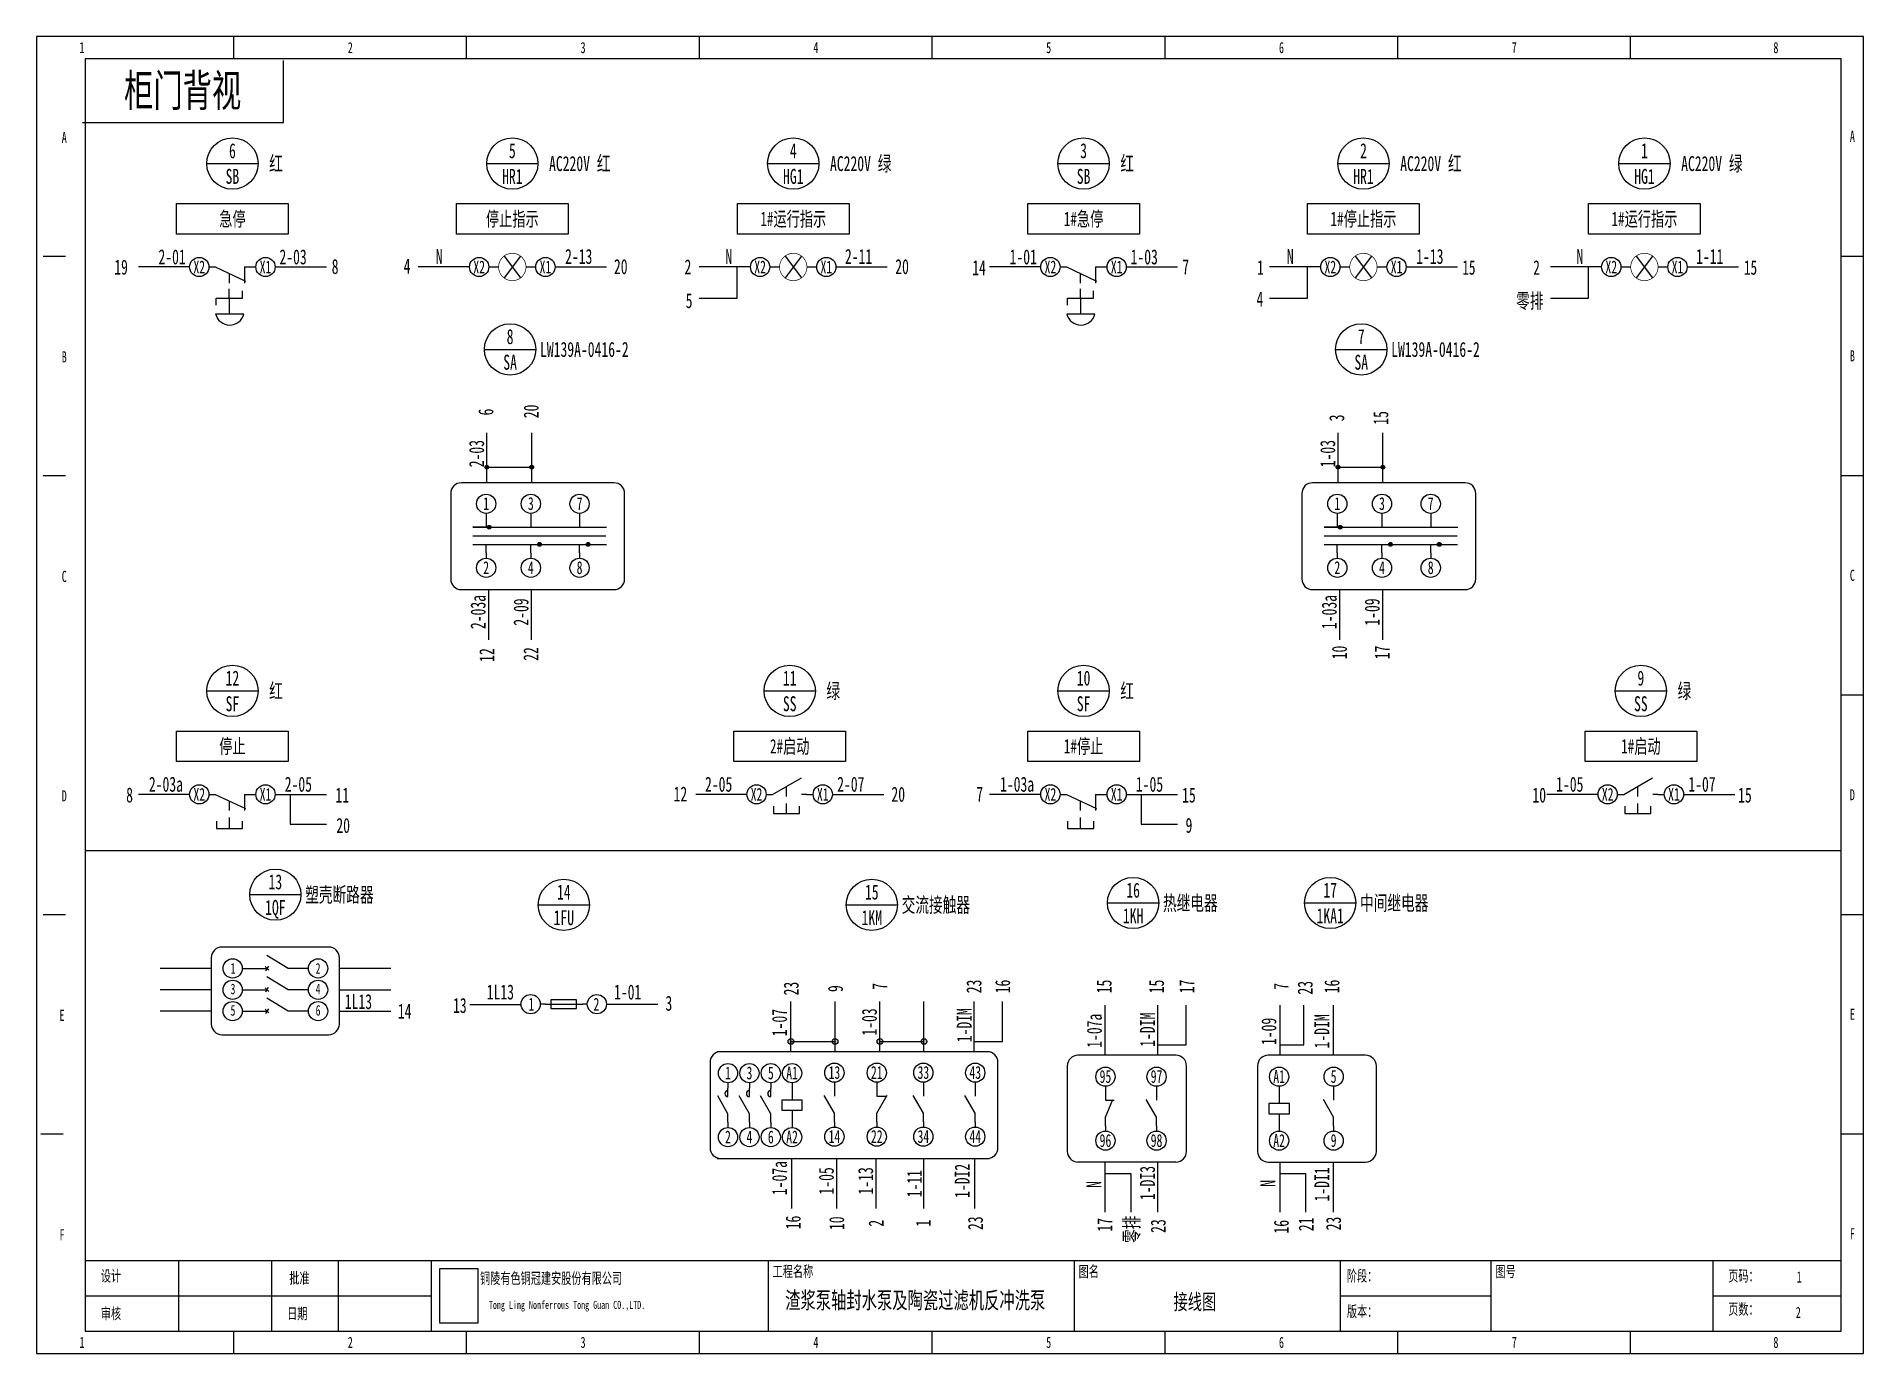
# Model space of a CAD drawing. Header units: millimetres. Extents: x 401220 to 2750366, y -101310 to 943175.
# Drawn here: x 1178014 to 1235034, y -101310 to -60206 of the extents above; entities that cross this region are included whole.
import ezdxf
from ezdxf.enums import TextEntityAlignment as Align

# ---------------------------------------------------------------- set-up
doc = ezdxf.new("R2010")
doc.units = ezdxf.units.MM
doc.linetypes.add('事故照明', pattern=[800, 600, 0, -200, 0])
doc.layers.add('SW', color=8, linetype='Continuous', lineweight=20)
doc.styles.add('ROM-S', font='NSimSun.ttf', dxfattribs={"width": 0.67})
doc.styles.add('标准', font='NSimSun.ttf', dxfattribs={"width": 0.667})

msp = doc.modelspace()

# ---------------------------------------------------------------- texts
at = {"style": 'ROM-S', "width": 0.67}
for s, p in [('1', (1179432.79543, -60829.08965)), ('2', (1187805.80155, -60829.08965)), ('3', (1195071.6333, -60829.08965)), ('4', (1202337.46505, -60829.08965)), ('5', (1209603.2968, -60829.08965)), ('6', (1216869.12855, -60829.08965)), ('7', (1224134.9603, -60829.08965)), ('8', (1232300.37122, -60829.08965)), ('A', (1178879.20825, -63631.62476)), ('A', (1234687.71594, -63597.02556)), ('B', (1178879.20825, -70482.26612)), ('B', (1234687.71594, -70447.66692)), ('C', (1178879.20825, -77332.90749)), ('C', (1234687.71594, -77298.30829)), ('D', (1178879.20825, -84183.54885)), ('D', (1234687.71594, -84148.94966)), ('E', (1178810.00985, -91034.19022)), ('E', (1234687.71594, -90999.59102)), ('F', (1178810.00985, -97884.83159)), ('F', (1234687.71594, -97850.23239)), ('1', (1179432.79543, -101240.95387)), ('2', (1187805.80155, -101240.95387)), ('3', (1195071.6333, -101240.95387)), ('4', (1202337.46505, -101240.95387)), ('5', (1209603.2968, -101240.95387)), ('6', (1216869.12855, -101240.95387)), ('7', (1224134.9603, -101240.95387)), ('8', (1232300.37122, -101240.95387))]:
    msp.add_text(s, height=346.68397, dxfattribs=at).set_placement(p, align=Align.BOTTOM_CENTER)
msp.add_text('柜门背视', height=1000.48873, dxfattribs=at).set_placement((1182575.26497, -61872.83656), align=Align.MIDDLE)
for s, height, p in [('6', 466.89474, (1184128.00638, -63770.81891)), ('5', 466.89474, (1192863.95605, -63770.81891)), ('4', 466.89474, (1201632.76917, -63770.81891)), ('3', 466.89474, (1210692.926, -63770.81891)), ('2', 466.89474, (1219428.87567, -63770.81891)), ('1', 466.89474, (1228197.68879, -63770.81891)), ('SB', 466.894741, (1184128.00638, -64571.20989)), ('HR1', 466.894741, (1192863.95605, -64571.20989)), ('HG1', 466.894741, (1201632.76917, -64571.20989)), ('SB', 466.894741, (1210692.926, -64571.20989)), ('HR1', 466.894741, (1219428.87567, -64571.20989)), ('HG1', 466.894741, (1228197.68879, -64571.20989)), ('急停', 450.219929, (1184128.00638, -65898.34934)), ('停止指示', 450.219929, (1192863.95605, -65897.34379)), ('1#运行指示', 450.219929, (1201632.76917, -65898.34934)), ('1#急停', 450.219929, (1210692.926, -65898.34934)), ('1#停止指示', 450.219929, (1219428.87567, -65897.34379)), ('1#运行指示', 450.219929, (1228197.68879, -65898.34934)), ('19', 466.624817, (1180653.09976, -67402.95648)), ('X2', 400.195492, (1183092.83436, -67399.25809)), ('X1', 400.195492, (1185160.51106, -67399.25809)), ('8', 466.89474, (1187332.919, -67384.10352)), ('4', 466.89474, (1189578.25078, -67370.08969)), ('X2', 400.195492, (1191828.78403, -67399.25809)), ('X1', 400.195492, (1193896.46074, -67399.25809)), ('2', 466.89474, (1198343.81429, -67396.60167)), ('X2', 400.195492, (1200597.59715, -67399.25809)), ('X1', 400.195492, (1202665.27386, -67399.25809)), ('X2', 400.195492, (1209657.75398, -67399.25809)), ('X1', 400.195492, (1211725.43069, -67399.25809)), ('1', 450.21993, (1216212.32759, -67414.65588)), ('X2', 400.195492, (1218393.70365, -67399.25809)), ('X1', 400.195492, (1220461.38036, -67399.25809)), ('15', 450.219929, (1222719.31005, -67414.65588)), ('2', 450.21993, (1224831.18294, -67414.65588)), ('X2', 400.195492, (1227162.51677, -67399.25809)), ('X1', 400.195492, (1229230.19348, -67399.25809)), ('15', 450.219929, (1231509.67536, -67414.65588)), ('5', 466.89474, (1198380.88874, -68449.97123)), ('4', 466.89474, (1216195.04618, -68401.94561)), ('8', 466.89474, (1192794.74597, -69571.2251)), ('7', 466.89474, (1219359.66559, -69571.2251)), ('SA', 466.894741, (1192794.74597, -70371.61608)), ('SA', 466.894741, (1219359.66559, -70371.61608)), ('12', 466.894741, (1184128.00638, -80230.74536)), ('11', 466.894741, (1201520.9231, -80230.74536)), ('10', 466.894741, (1210692.926, -80230.74536)), ('9', 466.89474, (1228085.84272, -80230.74536)), ('SF', 466.894741, (1184128.00638, -81031.13634)), ('SS', 466.894741, (1201520.9231, -81031.13634)), ('SF', 466.894741, (1210692.926, -81031.13634)), ('SS', 466.894741, (1228085.84272, -81031.13634)), ('停止', 450.219929, (1184128.00638, -82358.27579)), ('2#启动', 450.219929, (1201520.9231, -82358.27579)), ('1#停止', 450.219929, (1210692.926, -82358.27579)), ('1#启动', 450.219929, (1228085.84272, -82358.27579)), ('8', 466.89474, (1180917.80629, -83878.96892)), ('X2', 400.195492, (1183092.83436, -83859.18454)), ('X1', 400.195492, (1185160.51106, -83859.18454)), ('11', 466.894741, (1187557.27364, -83881.21667)), ('12', 466.894741, (1198109.84816, -83848.34754)), ('X2', 400.195492, (1200485.75108, -83859.18454)), ('X1', 400.195492, (1202553.42779, -83859.18454)), ('X2', 400.195492, (1209657.75398, -83859.18454)), ('X1', 400.195492, (1211725.43069, -83859.18454)), ('X2', 400.195492, (1227050.6707, -83859.18454)), ('X1', 400.195492, (1229118.34741, -83859.18454)), ('13', 466.624817, (1185467.99392, -86589.96687)), ('16', 466.624817, (1212238.65464, -86849.61361)), ('17', 466.624817, (1218389.6369, -86849.61361)), ('1QF', 466.624817, (1185467.99392, -87389.89513)), ('14', 466.624817, (1194470.93084, -86908.32829)), ('15', 466.624817, (1204082.61346, -86908.32829)), ('1FU', 466.624817, (1194470.93084, -87708.25654)), ('1KM', 466.624817, (1204082.61346, -87708.25654)), ('1KH', 466.624817, (1212238.65464, -87649.54186)), ('1KA1', 466.624817, (1218389.6369, -87649.54186)), ('1', 333.30344, (1184145.13008, -89291.46143)), ('2', 333.30344, (1186801.20768, -89291.46143)), ('3', 333.30344, (1184145.13008, -89934.15379)), ('4', 333.30344, (1186801.20768, -89934.15379)), ('5', 333.30344, (1184145.13008, -90600.76067)), ('6', 333.30344, (1186801.20768, -90600.76067)), ('14', 466.624817, (1189503.31984, -90627.68796)), ('13', 466.624817, (1191226.22586, -90447.06546)), ('3', 466.62482, (1197748.31485, -90377.92628)), ('接线图', 485.357561, (1214167.12508, -99697.92648))]:
    msp.add_text(s, height=height, dxfattribs=at).set_placement(p, align=Align.MIDDLE_CENTER)
for s, height, p in [(' 红', 466.894741, (1185061.79586, -64171.0144)), (' AC220V 红', 466.894741, (1193797.74553, -64171.0144)), (' AC220V 绿', 466.894741, (1202566.55865, -64171.0144)), (' 红', 466.894741, (1211626.71548, -64171.0144)), (' AC220V 红', 466.894741, (1220362.66515, -64171.0144)), (' AC220V 绿', 466.894741, (1229131.47828, -64171.0144)), ('LW139A-0416-2', 466.8947408, (1193728.53545, -69971.42059)), ('LW139A-0416-2', 466.8947408, (1220293.45507, -69971.42059)), (' 红', 466.894741, (1185061.79586, -80630.94085)), (' 绿', 466.894741, (1202454.71258, -80630.94085)), (' 红', 466.894741, (1211626.71548, -80630.94085)), (' 绿', 466.894741, (1229019.63221, -80630.94085)), ('塑壳断路器', 466.624817, (1186401.24355, -86989.931)), ('交流接触器', 466.624817, (1205015.86309, -87308.29242)), ('热继电器', 466.624817, (1213171.90428, -87249.57774)), ('中间继电器', 466.624817, (1219322.88654, -87249.57774))]:
    msp.add_text(s, height=height, dxfattribs=at).set_placement(p, align=Align.MIDDLE_LEFT)
for s, height, rotation, p in [('2-01', 466.894741, 359.999998466, (1182244.30259, -67316.81719)), ('2-03', 466.894741, 359.999998466, (1186020.91629, -67316.81719)), ('14', 466.894741, 359.999998466, (1207431.68581, -67655.32425)), ('1-01', 466.894741, 359.999998466, (1208809.22222, -67316.81719)), ('1-03', 466.894741, 359.999998466, (1212585.83591, -67316.81719)), ('7', 466.89474, 359.999998466, (1213881.90099, -67625.60818)), ('6', 466.89474, 89.999998466, (1192269.84385, -71925.50556)), ('20', 466.894741, 89.999998466, (1193683.7981, -71906.66597)), ('3', 466.89474, 89.999998466, (1218828.6043, -72110.11223)), ('15', 466.894741, 89.999998466, (1220202.24049, -72110.11223)), ('2-03', 466.894741, 89.999998466, (1191980.76927, -73225.52682)), ('1-03', 466.894741, 89.999998466, (1218545.6889, -73225.52682)), ('2-03a', 466.894741, 89.999998466, (1192026.87807, -78169.03899)), ('2-09', 466.894741, 89.999998466, (1193367.79682, -78169.03899)), ('1-03a', 466.894741, 89.999998466, (1218591.7977, -78169.03899)), ('1-09', 466.894741, 89.999998466, (1219932.71645, -78169.03899)), ('10', 466.894741, 89.999998466, (1218909.84043, -79431.58665)), ('17', 466.894741, 89.999998466, (1220245.99559, -79431.58665)), ('12', 466.894741, 89.999998466, (1192301.87334, -79510.8351)), ('22', 466.894741, 89.999998466, (1193676.87152, -79478.50312)), ('2-03a', 466.894741, 359.999998466, (1182052.52625, -83776.74363)), ('2-05', 466.894741, 359.999998466, (1186185.75345, -83776.74363)), ('2-05', 466.894741, 359.999998466, (1199302.99693, -83776.74363)), ('2-07', 466.894741, 359.999998466, (1203428.5375, -83776.74363)), ('7', 466.89474, 359.999998466, (1207451.46129, -84085.53463)), ('1-03a', 466.894741, 359.999998466, (1208617.44587, -83776.74363)), ('1-05', 466.894741, 359.999998466, (1212750.67307, -83776.74363)), ('15', 466.894741, 359.999998466, (1213982.4598, -84115.25069)), ('10', 466.894741, 359.999998466, (1224914.31304, -84115.25069)), ('1-05', 466.894741, 359.999998466, (1225867.91656, -83776.74363)), ('1-07', 466.894741, 359.999998466, (1229993.45713, -83776.74363)), ('15', 466.894741, 359.999998466, (1231335.06404, -84115.25069)), ('9', 466.89474, 359.999998466, (1213982.4598, -85059.68162)), ('23', 466.624817, 89.999998457, (1201798.15953, -89922.43708)), ('9', 466.62482, 89.999998457, (1203181.26946, -89922.43708)), ('7', 466.62482, 89.999998457, (1204566.64553, -89855.48925)), ('23', 466.624817, 89.999998457, (1207504.02703, -89855.48925)), ('16', 466.624817, 89.999998457, (1208399.30549, -89855.48925)), ('15', 466.624817, 89.999998457, (1211565.76857, -89855.48925)), ('15', 466.624817, 89.999998457, (1213201.94525, -89855.48925)), ('17', 466.624817, 89.999998457, (1214149.20341, -89855.48925)), ('7', 466.62482, 89.999998457, (1217095.83438, -89855.48925)), ('23', 466.624817, 89.999998457, (1217840.25354, -89896.64485)), ('16', 466.624817, 89.999998457, (1218675.64455, -89855.48925)), ('1-07', 466.624817, 89.999998457, (1201435.22748, -90982.54573)), ('1-03', 466.624817, 89.999998457, (1204240.27224, -90964.28845)), ('1-DIM', 466.624817, 89.999998457, (1207202.28292, -91063.56544)), ('1-07a', 466.624817, 89.999998457, (1211260.90797, -91237.7502)), ('1-DIM', 466.624817, 89.999998457, (1212918.3037, -91206.32123)), ('1-09', 466.624817, 89.999998457, (1216708.04755, -91257.8994)), ('1-DIM', 466.624817, 89.999998457, (1218363.8954, -91257.8994)), ('1-07a', 466.624817, 89.999998457, (1201435.22748, -95836.46106)), ('1-05', 466.624817, 89.999998457, (1202895.24423, -95923.19992)), ('1-13', 466.624817, 89.999998457, (1204123.23249, -95923.19992)), ('1-11', 466.624817, 89.999998457, (1205644.31837, -96009.82501)), ('1-DI2', 466.624817, 89.999998457, (1207138.089, -95923.19992)), ('1-DI3', 466.624817, 89.999998457, (1212918.3037, -95989.62559)), ('1-DI1', 466.624817, 89.999998457, (1218363.8954, -96033.69826)), ('N', 466.62482, 89.999998457, (1211242.54845, -96033.69826)), ('N', 466.62482, 89.999998457, (1216675.73214, -96000.78427)), ('16', 466.624817, 89.999998457, (1201860.77805, -97221.90964)), ('10', 466.624817, 89.999998457, (1203220.89448, -97245.4288)), ('2', 466.62482, 89.999998457, (1204451.23777, -97245.4288)), ('1', 466.62482, 89.999998457, (1205921.56947, -97245.4288)), ('23', 466.624817, 89.999998457, (1207550.29625, -97245.4288)), ('17', 466.624817, 89.999998457, (1211589.19034, -97296.28235)), ('零排', 466.624817, 89.999998457, (1212425.32746, -97435.731)), ('23', 466.624817, 89.999998457, (1213253.37634, -97334.36554)), ('16', 466.624817, 89.999998457, (1217095.13809, -97354.96336)), ('21', 466.624817, 89.999998457, (1217870.82437, -97280.70523)), ('23', 466.624817, 89.999998457, (1218725.46752, -97255.59884))]:
    msp.add_text(s, height=height, rotation=rotation, dxfattribs=at).set_placement(p, align=Align.CENTER)
for s, height, p in [('N', 466.89474, (1190579.54446, -67303.47189)), ('2-13', 466.894741, (1194935.63274, -67303.47189)), ('20', 466.894741, (1196247.86882, -67620.18007)), ('N', 466.89474, (1199618.10426, -67303.47189)), ('2-11', 466.894741, (1203670.70062, -67303.47189)), ('20', 466.894741, (1205027.7031, -67620.18007)), ('N', 466.89474, (1217144.46408, -67303.47189)), ('1-13', 466.894741, (1221500.55237, -67303.47189)), ('N', 466.89474, (1226183.02389, -67303.47189)), ('1-11', 466.894741, (1230235.62025, -67303.47189)), ('零排', 466.624817, (1224620.46339, -68689.18135)), ('1', 400.19549, (1192047.54206, -74982.78504)), ('3', 400.19549, (1193441.36231, -74982.78504)), ('7', 400.19549, (1194962.62939, -74982.78504)), ('1', 400.19549, (1218612.46168, -74982.78504)), ('3', 400.19549, (1220006.28194, -74982.78504)), ('7', 400.19549, (1221527.54902, -74982.78504)), ('2', 400.19549, (1192047.54206, -76983.08226)), ('4', 400.19549, (1193441.36231, -76983.08226)), ('8', 400.19549, (1194962.62939, -76983.08226)), ('2', 400.19549, (1218612.46168, -76983.08226)), ('4', 400.19549, (1220006.28194, -76983.08226)), ('8', 400.19549, (1221527.54902, -76983.08226)), ('20', 466.894741, (1204908.42947, -84089.73071)), ('20', 466.894741, (1187584.30709, -85063.57608)), ('1L13', 466.624817, (1192491.00995, -90260.75056)), ('1-01', 466.624817, (1196464.10494, -90260.75056)), ('1L13', 466.624817, (1188060.88859, -90560.18065)), ('1', 399.96413, (1199594.86452, -92753.79543)), ('3', 399.96413, (1200263.83776, -92753.79543)), ('5', 399.96413, (1200930.44464, -92753.79543)), ('A1', 399.964129, (1201594.68517, -92753.79543)), ('13', 399.964129, (1202915.89627, -92738.78803)), ('21', 399.964129, (1204239.00747, -92738.78803)), ('33', 399.964129, (1205692.17174, -92738.78803)), ('43', 399.964129, (1207311.16622, -92738.78803)), ('95', 399.964129, (1211375.66696, -92864.29376)), ('97', 399.964129, (1212970.45111, -92864.29376)), ('A1', 399.964129, (1216795.99525, -92864.29376)), ('5', 399.96413, (1218497.01391, -92864.29376)), ('2', 399.96413, (1199594.86452, -94752.93622)), ('4', 399.96413, (1200263.83776, -94752.93622)), ('6', 399.96413, (1200930.44464, -94752.93622)), ('A2', 399.964129, (1201594.68517, -94752.93622)), ('14', 399.964129, (1202915.89627, -94737.92883)), ('22', 399.964129, (1204239.00747, -94737.92883)), ('34', 399.964129, (1205692.17174, -94737.92883)), ('44', 399.964129, (1207311.16622, -94737.92883)), ('96', 399.964129, (1211375.66696, -94863.43456)), ('98', 399.964129, (1212970.45111, -94863.43456)), ('A2', 399.964129, (1216795.99525, -94863.43456)), ('9', 399.96413, (1218497.01391, -94863.43456)), ('1', 346.68397, (1233026.9544, -99095.80354)), ('2', 346.68397, (1232999.29911, -100202.97791))]:
    msp.add_text(s, height=height, dxfattribs=at).set_placement(p, align=Align.CENTER)
for s, p in [('1', (1193368.8706, -90607.99648)), ('2', (1195397.26011, -90607.99648))]:
    msp.add_text(s, height=399.96413, dxfattribs=at).set_placement(p)
for s, p in [('工程名称', (1200988.0963, -99026.60515)), ('图名', (1210537.47517, -99026.60515)), ('图号', (1223546.77392, -99026.60515)), ('设计', (1180020.98181, -99165.00194)), ('批准', (1185902.84561, -99234.20034)), ('阶段：', (1218910.48128, -99165.00194)), ('页码：', (1230812.60568, -99165.00194)), ('版本：', (1218910.48128, -100272.1763)), ('页数：', (1230812.60568, -100202.97791)), ('审核', (1180020.98181, -100341.3747)), ('日期', (1185833.64721, -100341.3747))]:
    msp.add_text(s, height=346.683972, dxfattribs=at).set_placement(p, align=Align.BOTTOM_LEFT)
for s, height, p in [('铜陵有色铜冠建安股份有限公司', 346.6839721, (1191855.41803, -98789.32075)), ('Tong Ling Nonferrous Tong Guan CO.,LTD.', 249.6124599, (1192132.21162, -99669.48562))]:
    msp.add_text(s, height=height, dxfattribs=at).set_placement(p, align=Align.TOP_LEFT)
at = {"layer": 'SW', "color": 7, "linetype": 'ByBlock', "lineweight": 25, "style": '标准', "width": 0.667}
msp.add_text('渣浆泵轴封水泵及陶瓷过滤机反冲洗泵', height=525, dxfattribs=at).set_placement((1205438.89414, -99911.15235), align=Align.CENTER)

# ---------------------------------------------------------------- hatches: boundary and pattern name
h = msp.add_hatch(color=256)
h.dxf.hatch_style = 1
h.paths.add_polyline_path([(1192128.82149, -73649.19487, 0.4142135624), (1192069.45154, -73589.82492), (1192069.45154, -73708.56483, 0.4142135624)])
h.paths.add_polyline_path([(1192069.45154, -73589.82492, 0.4142135624), (1192010.08159, -73649.19487, 0.4142135624), (1192069.45154, -73708.56483)])
h = msp.add_hatch(color=256)
h.dxf.hatch_style = 1
h.paths.add_polyline_path([(1193529.08367, -73649.19487, 0.4142135624), (1193469.71372, -73589.82492), (1193469.71372, -73708.56483, 0.4142135624)])
h.paths.add_polyline_path([(1193469.71372, -73589.82492, 0.4142135624), (1193410.34376, -73649.19487, 0.4142135624), (1193469.71372, -73708.56483)])
h = msp.add_hatch(color=256)
h.dxf.hatch_style = 1
h.paths.add_polyline_path([(1218693.74112, -73649.19487, 0.4142135624), (1218634.37116, -73589.82492), (1218634.37116, -73708.56483, 0.4142135624)])
h.paths.add_polyline_path([(1218634.37116, -73589.82492, 0.4142135624), (1218575.00121, -73649.19487, 0.4142135624), (1218634.37116, -73708.56483)])
h = msp.add_hatch(color=256)
h.dxf.hatch_style = 1
h.paths.add_polyline_path([(1220094.00329, -73649.19487, 0.4142135624), (1220034.63334, -73589.82492), (1220034.63334, -73708.56483, 0.4142135624)])
h.paths.add_polyline_path([(1220034.63334, -73589.82492, 0.4142135624), (1219975.26339, -73649.19487, 0.4142135624), (1220034.63334, -73708.56483)])
h = msp.add_hatch(color=256)
h.dxf.hatch_style = 1
h.paths.add_polyline_path([(1192198.41602, -75523.09348, 1), (1192082.69802, -75523.09348)])
h.paths.add_polyline_path([(1192082.69802, -75523.09348, 1), (1192198.41602, -75523.09348)])
h = msp.add_hatch(color=256)
h.dxf.hatch_style = 1
h.paths.add_polyline_path([(1218763.33564, -75523.09348, 1), (1218647.61764, -75523.09348)])
h.paths.add_polyline_path([(1218647.61764, -75523.09348, 1), (1218763.33564, -75523.09348)])
h = msp.add_hatch(color=256)
h.dxf.hatch_style = 1
h.paths.add_polyline_path([(1193651.37798, -76056.68747), (1193767.09598, -76056.68747, 1)])
h.paths.add_polyline_path([(1193767.09598, -76056.68747), (1193651.37798, -76056.68747, 1)])
h = msp.add_hatch(color=256)
h.dxf.hatch_style = 1
h.paths.add_polyline_path([(1195172.64506, -76056.68747), (1195288.36306, -76056.68747, 1)])
h.paths.add_polyline_path([(1195288.36306, -76056.68747), (1195172.64506, -76056.68747, 1)])
h = msp.add_hatch(color=256)
h.dxf.hatch_style = 1
h.paths.add_polyline_path([(1220216.2976, -76056.68747), (1220332.0156, -76056.68747, 1)])
h.paths.add_polyline_path([(1220332.0156, -76056.68747), (1220216.2976, -76056.68747, 1)])
h = msp.add_hatch(color=256)
h.dxf.hatch_style = 1
h.paths.add_polyline_path([(1221737.56468, -76056.68747), (1221853.28268, -76056.68747, 1)])
h.paths.add_polyline_path([(1221853.28268, -76056.68747), (1221737.56468, -76056.68747, 1)])
h = msp.add_hatch(color=256)
h.dxf.hatch_style = 1
h.paths.add_polyline_path([(1201559.73367, -91480.24408), (1201559.73367, -91570.41035), (1201649.89994, -91570.41035, 0.4142135624)])
h.paths.add_polyline_path([(1201649.89994, -91570.41035), (1201559.73367, -91570.41035), (1201559.73367, -91660.57662, 0.4142135624)])
h.paths.add_polyline_path([(1201559.73367, -91570.41035), (1201559.73367, -91480.24408, 0.4142135624), (1201469.56741, -91570.41035, 0.4142135624), (1201559.73367, -91660.57662)])
h.paths.add_polyline_path([(1202934.89629, -91480.24408, 0.4142135624), (1202844.73003, -91570.41035), (1202934.89629, -91570.41035)])
h.paths.add_polyline_path([(1202934.89629, -91570.41035), (1202844.73003, -91570.41035, 0.4142135624), (1202934.89629, -91660.57662)])
h.paths.add_polyline_path([(1203025.06256, -91570.41035, 0.4142135624), (1202934.89629, -91480.24408), (1202934.89629, -91660.57662, 0.4142135624)])
h = msp.add_hatch(color=256)
h.dxf.hatch_style = 1
h.paths.add_polyline_path([(1204337.24573, -91480.24408), (1204337.24573, -91570.41035), (1204427.412, -91570.41035, 0.4142135624)])
h.paths.add_polyline_path([(1204427.412, -91570.41035), (1204337.24573, -91570.41035), (1204337.24573, -91660.57662, 0.4142135624)])
h.paths.add_polyline_path([(1204337.24573, -91570.41035), (1204337.24573, -91480.24408, 0.4142135624), (1204247.07947, -91570.41035, 0.4142135624), (1204337.24573, -91660.57662)])
h.paths.add_polyline_path([(1205712.40835, -91480.24408, 0.4142135624), (1205622.24209, -91570.41035), (1205712.40835, -91570.41035)])
h.paths.add_polyline_path([(1205712.40835, -91570.41035), (1205622.24209, -91570.41035, 0.4142135624), (1205712.40835, -91660.57662)])
h.paths.add_polyline_path([(1205802.57462, -91570.41035, 0.4142135624), (1205712.40835, -91480.24408), (1205712.40835, -91660.57662, 0.4142135624)])

# ---------------------------------------------------------------- linework, layer by layer
at = {"ltscale": 4}
for p, q in [((1184172.88567, -60898.28805), (1184172.88567, -60206.30407)), ((1191438.71742, -60898.28805), (1191438.71742, -60206.30407)), ((1198704.54917, -60898.28805), (1198704.54917, -60206.30407)), ((1205970.38093, -60898.28805), (1205970.38093, -60206.30407)), ((1213236.21268, -60898.28805), (1213236.21268, -60206.30407)), ((1220502.04443, -60898.28805), (1220502.04443, -60206.30407)), ((1227767.87618, -60898.28805), (1227767.87618, -60206.30407)), ((1178221.82347, -67056.94544), (1178913.80745, -67056.94544)), ((1234341.72395, -67056.94544), (1235033.70793, -67056.94544)), ((1178221.82347, -73907.58681), (1178913.80745, -73907.58681)), ((1234341.72395, -73907.58681), (1235033.70793, -73907.58681)), ((1234341.72395, -80758.22817), (1235033.70793, -80758.22817)), ((1178221.82347, -87608.86954), (1178913.80745, -87608.86954)), ((1234341.72395, -87608.86954), (1235033.70793, -87608.86954)), ((1178152.62508, -94459.5109), (1178844.60905, -94459.5109)), ((1234341.72395, -94459.5109), (1235033.70793, -94459.5109)), ((1179536.59303, -98403.81957), (1234341.72395, -98403.81957)), ((1182442.92573, -98403.81957), (1182442.92573, -100618.16829)), ((1185349.25843, -98403.81957), (1185349.25843, -100618.16829)), ((1187425.21036, -98403.81957), (1187425.21036, -100618.16829)), ((1190331.54306, -98403.81957), (1190331.54306, -100618.16829)), ((1200849.6995, -98403.81957), (1200849.6995, -100618.16829)), ((1210399.07837, -98403.81957), (1210399.07837, -100618.16829)), ((1218702.88609, -98403.81957), (1218702.88609, -100618.16829)), ((1223408.37713, -98403.81957), (1223408.37713, -100618.16829)), ((1230328.21689, -98403.81957), (1230328.21689, -100618.16829)), ((1179536.59303, -99510.99393), (1190331.54306, -99510.99393)), ((1218702.88609, -99510.99393), (1223408.37713, -99510.99393)), ((1230328.21689, -99510.99393), (1234341.72395, -99510.99393)), ((1184172.88567, -101310.15227), (1184172.88567, -100618.16829)), ((1191438.71742, -101310.15227), (1191438.71742, -100618.16829)), ((1198704.54917, -101310.15227), (1198704.54917, -100618.16829)), ((1205970.38093, -101310.15227), (1205970.38093, -100618.16829)), ((1213236.21268, -101310.15227), (1213236.21268, -100618.16829)), ((1220502.04443, -101310.15227), (1220502.04443, -100618.16829)), ((1227767.87618, -101310.15227), (1227767.87618, -100618.16829))]:
    msp.add_line(p, q, dxfattribs=at)
for p, q in [((1187247.21967, -60898.28805), (1179536.59303, -60898.28805)), ((1179453.54382, -62890.29404), (1185718.27155, -62890.29404)), ((1183327.61539, -64171.0144), (1184928.39736, -64171.0144)), ((1192063.56506, -64171.0144), (1193664.34703, -64171.0144)), ((1200832.37819, -64171.0144), (1202433.16015, -64171.0144)), ((1209892.53502, -64171.0144), (1211493.31698, -64171.0144)), ((1218628.48469, -64171.0144), (1220229.26666, -64171.0144)), ((1227397.29781, -64171.0144), (1228998.07978, -64171.0144)), ((1182385.53652, -65422.54598), (1185870.47623, -65422.54598)), ((1182385.53652, -66372.1416), (1182385.53652, -65422.54598)), ((1185870.47623, -65422.54598), (1185870.47623, -66372.1416)), ((1191121.4862, -65422.54598), (1194606.4259, -65422.54598)), ((1191121.4862, -66372.1416), (1191121.4862, -65422.54598)), ((1194606.4259, -65422.54598), (1194606.4259, -66372.1416)), ((1199890.29932, -65422.54598), (1203375.23902, -65422.54598)), ((1199890.29932, -66372.1416), (1199890.29932, -65422.54598)), ((1203375.23902, -65422.54598), (1203375.23902, -66372.1416)), ((1208950.45615, -65422.54598), (1212435.39585, -65422.54598)), ((1208950.45615, -66372.1416), (1208950.45615, -65422.54598)), ((1212435.39585, -65422.54598), (1212435.39585, -66372.1416)), ((1217686.40582, -65422.54598), (1221171.34552, -65422.54598)), ((1217686.40582, -66372.1416), (1217686.40582, -65422.54598)), ((1221171.34552, -65422.54598), (1221171.34552, -66372.1416)), ((1226455.21894, -65422.54598), (1229940.15865, -65422.54598)), ((1226455.21894, -66372.1416), (1226455.21894, -65422.54598)), ((1229940.15865, -65422.54598), (1229940.15865, -66372.1416)), ((1185870.47623, -66372.1416), (1182385.53652, -66372.1416)), ((1194606.4259, -66372.1416), (1191121.4862, -66372.1416)), ((1203375.23902, -66372.1416), (1199890.29932, -66372.1416)), ((1212435.39585, -66372.1416), (1208950.45615, -66372.1416)), ((1221171.34552, -66372.1416), (1217686.40582, -66372.1416)), ((1229940.15865, -66372.1416), (1226455.21894, -66372.1416)), ((1192606.49745, -67057.75789), (1193118.74768, -67740.75819)), ((1201375.31057, -67057.75789), (1201887.5608, -67740.75819)), ((1219171.41707, -67057.75789), (1219683.6673, -67740.75819)), ((1227940.23019, -67057.75789), (1228452.48042, -67740.75819)), ((1182794.0214, -67399.2582), (1181193.23943, -67399.2582)), ((1183392.98097, -67399.25809), (1183593.0789, -67399.25804)), ((1183593.0789, -67399.25804), (1184532.54651, -67845.04185)), ((1184034.18944, -67902.31923), (1184034.18944, -67608.56801)), ((1184503.74391, -67399.25804), (1184503.74383, -67899.7969)), ((1184503.74391, -67399.25804), (1184860.36445, -67399.25809)), ((1185461.99135, -67399.2582), (1187062.77332, -67399.2582)), ((1191529.97107, -67399.2582), (1189929.18911, -67399.2582)), ((1192128.93065, -67399.25809), (1192329.02857, -67399.25804)), ((1192329.02857, -67399.25804), (1192435.74737, -67399.25804)), ((1193289.49775, -67399.25804), (1193396.21655, -67399.25804)), ((1193396.21655, -67399.25804), (1193596.31412, -67399.25809)), ((1194197.94102, -67399.2582), (1195798.72299, -67399.2582)), ((1200298.7842, -67399.2582), (1198698.00223, -67399.2582)), ((1199875.44832, -67399.2582), (1199875.44832, -68386.73253)), ((1200897.74377, -67399.25809), (1201097.84169, -67399.25804)), ((1201097.84169, -67399.25804), (1201204.56049, -67399.25804)), ((1202058.31088, -67399.25804), (1202165.02967, -67399.25804)), ((1202165.02967, -67399.25804), (1202365.12724, -67399.25809)), ((1202966.75414, -67399.2582), (1204567.53611, -67399.2582)), ((1209358.94103, -67399.2582), (1207758.15906, -67399.2582)), ((1209957.9006, -67399.25809), (1210157.99852, -67399.25804)), ((1210157.99852, -67399.25804), (1211097.46614, -67845.04185)), ((1210599.10907, -67902.31923), (1210599.10907, -67608.56801)), ((1211068.66353, -67399.25804), (1211068.66346, -67899.7969)), ((1211068.66353, -67399.25804), (1211425.28407, -67399.25809)), ((1212026.91097, -67399.2582), (1213627.69294, -67399.2582)), ((1218094.8907, -67399.2582), (1216494.10873, -67399.2582)), ((1217671.55482, -67399.2582), (1217671.55482, -68386.73253)), ((1218693.85027, -67399.25809), (1218893.9482, -67399.25804)), ((1218893.9482, -67399.25804), (1219000.66699, -67399.25804)), ((1219854.41738, -67399.25804), (1219961.13618, -67399.25804)), ((1219961.13618, -67399.25804), (1220161.23374, -67399.25809)), ((1220762.86065, -67399.2582), (1222363.64261, -67399.2582)), ((1226863.70382, -67399.2582), (1225262.92185, -67399.2582)), ((1226440.36794, -67399.2582), (1226440.36794, -68386.73253)), ((1227462.66339, -67399.25809), (1227662.76132, -67399.25804)), ((1227662.76132, -67399.25804), (1227769.48012, -67399.25804)), ((1228623.2305, -67399.25804), (1228729.9493, -67399.25804)), ((1228729.9493, -67399.25804), (1228930.04686, -67399.25809)), ((1229531.67377, -67399.2582), (1231132.45574, -67399.2582)), ((1183624.68081, -68592.72238), (1183624.68081, -68373.28207)), ((1183624.68081, -68373.28207), (1184438.1028, -68373.28207)), ((1184031.3918, -68373.28207), (1184031.3918, -68079.53085)), ((1184031.3918, -68373.28207), (1184031.3918, -68862.66576)), ((1184438.1028, -68373.28207), (1184438.1028, -68144.24223)), ((1199875.44832, -68386.73253), (1198698.00223, -68386.73253)), ((1210189.60044, -68592.72238), (1210189.60044, -68373.28207)), ((1210189.60044, -68373.28207), (1211003.02242, -68373.28207)), ((1210596.31143, -68373.28207), (1210596.31143, -68079.53085)), ((1210596.31143, -68373.28207), (1210596.31143, -68862.66576)), ((1211003.02242, -68373.28207), (1211003.02242, -68144.24223)), ((1217671.55482, -68386.73253), (1216494.10873, -68386.73253)), ((1226440.36794, -68386.73253), (1225262.92185, -68386.73253)), ((1183604.65579, -68862.66576), (1184482.17817, -68862.66576)), ((1210169.57541, -68862.66576), (1211047.09779, -68862.66576)), ((1191994.35498, -69971.42059), (1193595.13695, -69971.42059)), ((1218559.27461, -69971.42059), (1220160.05658, -69971.42059)), ((1192069.45154, -74135.1183), (1192069.45154, -72572.23482)), ((1193469.71372, -74135.1183), (1193469.71372, -72572.23482)), ((1218634.37116, -74135.1183), (1218634.37116, -72572.23482)), ((1220034.63334, -74135.1183), (1220034.63334, -72572.23482)), ((1192069.45154, -73649.19487), (1193469.71372, -73649.19487)), ((1218634.37116, -73649.19487), (1220034.63334, -73649.19487)), ((1190940.92884, -74468.61454), (1190940.92884, -77136.58449)), ((1194742.11345, -74135.1183), (1191274.42508, -74135.1183)), ((1194642.60635, -74135.1183), (1191274.42508, -74135.1183)), ((1196036.54264, -74135.1183), (1192568.85427, -74135.1183)), ((1195937.03553, -74135.1183), (1192568.85427, -74135.1183)), ((1196370.03869, -77136.58449), (1196370.03869, -74468.61454)), ((1217505.84846, -74468.61454), (1217505.84846, -77136.58449)), ((1221307.03307, -74135.1183), (1217839.3447, -74135.1183)), ((1221207.52597, -74135.1183), (1217839.3447, -74135.1183)), ((1222601.46226, -74135.1183), (1219133.77389, -74135.1183)), ((1222501.95516, -74135.1183), (1219133.77389, -74135.1183)), ((1222934.95832, -77136.58449), (1222934.95832, -74468.61454)), ((1192047.54206, -75256.29652), (1192047.54204, -75523.09351)), ((1192047.54206, -75090.31775), (1192047.54206, -75256.29652)), ((1193441.36231, -75256.29652), (1193441.36229, -75523.09351)), ((1193441.36231, -75090.31775), (1193441.36231, -75256.29652)), ((1194962.62939, -75256.29652), (1194962.62937, -75523.09351)), ((1194962.62939, -75090.31775), (1194962.62939, -75256.29652)), ((1218612.46168, -75256.29652), (1218612.46166, -75523.09351)), ((1218612.46168, -75090.31775), (1218612.46168, -75256.29652)), ((1220006.28194, -75256.29652), (1220006.28191, -75523.09351)), ((1220006.28194, -75090.31775), (1220006.28194, -75256.29652)), ((1221527.54902, -75256.29652), (1221527.549, -75523.09351)), ((1221527.54902, -75090.31775), (1221527.54902, -75256.29652)), ((1192047.54204, -75523.09351), (1191632.22568, -75523.09348)), ((1191632.22568, -75523.09348), (1195807.39285, -75523.09348)), ((1218612.46166, -75523.09351), (1218197.14531, -75523.09348)), ((1218197.14531, -75523.09348), (1222372.31248, -75523.09348)), ((1191632.22564, -76056.68747), (1195800.52949, -76056.68747)), ((1192047.54197, -76323.48449), (1192047.542, -76056.6875)), ((1192047.54206, -76323.48449), (1192047.54206, -76486.72366)), ((1193441.36223, -76323.48449), (1193441.36225, -76056.6875)), ((1193441.36231, -76323.48449), (1193441.36231, -76486.72366)), ((1194962.62931, -76323.48449), (1194962.62933, -76056.6875)), ((1194962.62939, -76323.48449), (1194962.62939, -76486.72366)), ((1218197.14527, -76056.68747), (1222365.44911, -76056.68747)), ((1218612.4616, -76323.48449), (1218612.46162, -76056.6875)), ((1218612.46168, -76323.48449), (1218612.46168, -76486.72366)), ((1220006.28185, -76323.48449), (1220006.28187, -76056.6875)), ((1220006.28194, -76323.48449), (1220006.28194, -76486.72366)), ((1221527.54893, -76323.48449), (1221527.54895, -76056.6875)), ((1221527.54902, -76323.48449), (1221527.54902, -76486.72366)), ((1191274.42508, -77470.08074), (1194708.08449, -77470.08074)), ((1192126.11938, -79032.96422), (1192126.11938, -77470.08074)), ((1192568.85427, -77470.08074), (1196036.54245, -77470.08074)), ((1193464.82641, -79032.96422), (1193464.82641, -77470.08074)), ((1217839.3447, -77470.08074), (1221273.00411, -77470.08074)), ((1218691.039, -79032.96422), (1218691.039, -77470.08074)), ((1219133.77389, -77470.08074), (1222601.46207, -77470.08074)), ((1220029.74604, -79032.96422), (1220029.74604, -77470.08074)), ((1183327.61539, -80630.94085), (1184928.39736, -80630.94085)), ((1200720.53212, -80630.94085), (1202321.31408, -80630.94085)), ((1209892.53502, -80630.94085), (1211493.31698, -80630.94085)), ((1227285.45174, -80630.94085), (1228886.23371, -80630.94085)), ((1182385.53652, -81882.47243), (1185870.47623, -81882.47243)), ((1182385.53652, -82832.06805), (1182385.53652, -81882.47243)), ((1185870.47623, -81882.47243), (1185870.47623, -82832.06805)), ((1199778.45325, -81882.47243), (1203263.39295, -81882.47243)), ((1199778.45325, -82832.06805), (1199778.45325, -81882.47243)), ((1203263.39295, -81882.47243), (1203263.39295, -82832.06805)), ((1208950.45615, -81882.47243), (1212435.39585, -81882.47243)), ((1208950.45615, -82832.06805), (1208950.45615, -81882.47243)), ((1212435.39585, -81882.47243), (1212435.39585, -82832.06805)), ((1226343.37287, -81882.47243), (1229828.31258, -81882.47243)), ((1226343.37287, -82832.06805), (1226343.37287, -81882.47243)), ((1229828.31258, -81882.47243), (1229828.31258, -82832.06805)), ((1185870.47623, -82832.06805), (1182385.53652, -82832.06805)), ((1203263.39295, -82832.06805), (1199778.45325, -82832.06805)), ((1212435.39585, -82832.06805), (1208950.45615, -82832.06805)), ((1229828.31258, -82832.06805), (1226343.37287, -82832.06805)), ((1200985.99562, -83859.18449), (1201884.94868, -83344.61346)), ((1201424.30853, -83929.79223), (1201424.30853, -83615.79626)), ((1227550.91525, -83859.18449), (1228449.8683, -83344.61346)), ((1227989.22815, -83929.79223), (1227989.22815, -83615.79626)), ((1182794.0214, -83859.18464), (1181193.23943, -83859.18464)), ((1183392.98097, -83859.18454), (1183593.0789, -83859.18449)), ((1183593.0789, -83859.18449), (1184532.54651, -84304.9683)), ((1184036.29687, -84363.24567), (1184036.29687, -84069.49445)), ((1184503.74391, -83859.18449), (1184503.74383, -84359.72334)), ((1184503.74391, -83859.18449), (1184860.36445, -83859.18454)), ((1185461.99135, -83859.18464), (1187062.77332, -83859.18464)), ((1185925.17017, -83859.18464), (1185925.17017, -84695.80567)), ((1200186.93813, -83859.18464), (1198586.15616, -83859.18464)), ((1200785.8977, -83859.18454), (1200985.99562, -83859.18449)), ((1201017.59754, -84230.63292), (1201017.59754, -84459.67275)), ((1201424.30853, -84459.67275), (1201424.30853, -84145.67679)), ((1201831.01952, -84459.67275), (1201831.01952, -84230.63292)), ((1202053.1836, -83859.18449), (1201893.93687, -83859.18449)), ((1202053.1836, -83859.18449), (1202253.28117, -83859.18454)), ((1202854.90807, -83859.18464), (1204455.69004, -83859.18464)), ((1209358.94103, -83859.18464), (1207758.15906, -83859.18464)), ((1209957.9006, -83859.18454), (1210157.99852, -83859.18449)), ((1210157.99852, -83859.18449), (1211097.46614, -84304.9683)), ((1210601.2165, -84363.24567), (1210601.2165, -84069.49445)), ((1211068.66353, -83859.18449), (1211068.66346, -84359.72334)), ((1211068.66353, -83859.18449), (1211425.28407, -83859.18454)), ((1212026.91097, -83859.18464), (1213627.69294, -83859.18464)), ((1212490.0898, -83859.18464), (1212490.0898, -84695.80567)), ((1226751.85775, -83859.18464), (1225151.07578, -83859.18464)), ((1227350.81732, -83859.18454), (1227550.91525, -83859.18449)), ((1227582.51716, -84230.63292), (1227582.51716, -84459.67275)), ((1227989.22815, -84459.67275), (1227989.22815, -84145.67679)), ((1228395.93914, -84459.67275), (1228395.93914, -84230.63292)), ((1228618.10323, -83859.18449), (1228458.8565, -83859.18449)), ((1228618.10323, -83859.18449), (1228818.20079, -83859.18454)), ((1229419.8277, -83859.18464), (1231020.60967, -83859.18464)), ((1183629.58588, -84694.36892), (1183629.58588, -84923.40876)), ((1183629.58588, -84923.40876), (1184443.00787, -84923.40876)), ((1184036.29687, -84923.40876), (1184036.29687, -84584.8613)), ((1184443.00787, -84923.40876), (1184443.00787, -84694.36892)), ((1185925.17017, -84695.80567), (1185925.17017, -84790.07854)), ((1185925.17017, -84790.07854), (1187062.77332, -84790.07854)), ((1201017.59754, -84459.67275), (1201831.01952, -84459.67275)), ((1210194.50551, -84694.36892), (1210194.50551, -84923.40876)), ((1210194.50551, -84923.40876), (1211007.92749, -84923.40876)), ((1210601.2165, -84923.40876), (1210601.2165, -84584.8613)), ((1211007.92749, -84923.40876), (1211007.92749, -84694.36892)), ((1212490.0898, -84695.80567), (1212490.0898, -84790.07854)), ((1212490.0898, -84790.07854), (1213627.69294, -84790.07854)), ((1227582.51716, -84459.67275), (1228395.93914, -84459.67275)), ((1179536.59303, -85607.18686), (1234341.72395, -85607.18686)), ((1184668.06566, -86989.931), (1186267.92217, -86989.931)), ((1193671.00258, -87308.29242), (1195270.8591, -87308.29242)), ((1203282.6852, -87308.29242), (1204882.54172, -87308.29242)), ((1211438.72638, -87249.57774), (1213038.5829, -87249.57774)), ((1217589.70864, -87249.57774), (1219189.56516, -87249.57774)), ((1187134.51112, -88624.85454), (1183801.47671, -88624.85454)), ((1185870.25765, -89291.46143), (1185203.65077, -88891.4973)), ((1183468.17327, -89291.46143), (1181868.31675, -89291.46143)), ((1183468.17327, -88958.15798), (1183468.17327, -91027.35012)), ((1184434.75325, -89291.46143), (1185203.65077, -89291.46143)), ((1185260.11452, -89351.01796), (1185147.18701, -89231.90491)), ((1185249.12855, -89222.93628), (1185159.58293, -89363.5802)), ((1186501.23458, -89291.46143), (1185870.25765, -89291.46143)), ((1187467.81456, -91027.35012), (1187467.81456, -88958.15798)), ((1187467.81456, -89289.29527), (1189067.67108, -89289.29527)), ((1183468.17327, -89958.06831), (1181868.31675, -89958.06831)), ((1184434.75325, -89958.06831), (1185203.65077, -89958.06831)), ((1185259.40955, -90015.82803), (1185146.48204, -89896.71498)), ((1185248.42358, -89887.74636), (1185158.87796, -90028.39027)), ((1185869.55268, -89956.2715), (1185202.94579, -89556.30737)), ((1186501.23458, -89958.06831), (1185870.25765, -89958.06831)), ((1187467.81456, -89955.90216), (1189067.67108, -89955.90216)), ((1183468.17327, -90624.67519), (1181868.31675, -90624.67519)), ((1184434.75325, -90624.67519), (1185203.65077, -90624.67519)), ((1185260.11452, -90682.43491), (1185147.18701, -90563.32185)), ((1185249.12855, -90554.35323), (1185159.58293, -90694.99715)), ((1185870.25765, -90622.87838), (1185203.65077, -90222.91425)), ((1186501.23458, -90624.67519), (1185870.25765, -90624.67519)), ((1187467.81456, -90622.50904), (1189067.67108, -90622.50904)), ((1193138.38368, -90426.12869), (1191538.52717, -90426.12869)), ((1193884.93742, -90408.01442), (1193737.40898, -90408.01442)), ((1193884.93742, -90408.01442), (1194068.39236, -90408.01442)), ((1194068.39236, -90274.69304), (1194068.39236, -90541.33579)), ((1194868.32062, -90274.69304), (1194068.39236, -90274.69304)), ((1194068.39236, -90408.01442), (1194868.32062, -90408.01442)), ((1194068.39236, -90541.33579), (1194868.32062, -90541.33579)), ((1194868.32062, -90541.33579), (1194868.32062, -90274.69304)), ((1194868.32062, -90408.01442), (1195061.0582, -90408.01442)), ((1195203.94412, -90408.01442), (1195061.0582, -90408.01442)), ((1195803.478, -90407.46369), (1197403.33451, -90407.46369)), ((1201559.73367, -91891.61135), (1201559.73367, -90329.63141)), ((1202937.79308, -91891.61135), (1202937.79308, -90329.63141)), ((1204337.24573, -91891.61135), (1204337.24573, -90329.63141)), ((1205712.40835, -91891.61135), (1205712.40835, -90329.63141)), ((1207278.7831, -91891.61135), (1207278.7831, -90329.63141)), ((1208167.49918, -91570.41035), (1208167.49918, -90329.63141)), ((1211370.14251, -92002.10968), (1211370.14251, -90440.12974)), ((1213009.63598, -92002.10968), (1213009.63598, -90440.12974)), ((1213898.35205, -91680.90869), (1213898.35205, -90440.12974)), ((1216827.39853, -92002.10968), (1216827.39853, -90440.12974)), ((1217572.5236, -91680.90869), (1217572.5236, -90440.12974)), ((1218491.48946, -92002.10968), (1218491.48946, -90440.12974)), ((1183801.47671, -91360.65356), (1187134.51112, -91360.65356)), ((1201559.73367, -91570.41035), (1202934.89629, -91570.41035)), ((1204337.24573, -91570.41035), (1205712.40835, -91570.41035)), ((1207278.7831, -91570.41035), (1208167.49918, -91570.41035)), ((1213009.63598, -91680.90869), (1213898.35205, -91680.90869)), ((1216827.39853, -91680.90869), (1217572.5236, -91680.90869)), ((1199034.77316, -92224.91479), (1199034.77316, -94891.34232)), ((1204337.24573, -91891.61135), (1199256.46463, -91891.61135)), ((1206069.55391, -91891.61135), (1200988.77282, -91891.61135)), ((1207688.16318, -91891.61135), (1202607.38208, -91891.61135)), ((1207688.16318, -91891.61135), (1202868.78641, -91891.61135)), ((1208021.46662, -94891.34232), (1208021.46662, -92224.91479)), ((1210183.2158, -92335.41312), (1210183.2158, -95001.84065)), ((1213572.88185, -92002.10968), (1210516.51906, -92002.10968)), ((1213906.18529, -95001.84065), (1213906.18529, -92335.41312)), ((1216121.44757, -92335.41312), (1216121.44757, -95001.84065)), ((1219497.17483, -92002.10968), (1216454.75101, -92002.10968)), ((1219830.47828, -95001.84065), (1219830.47828, -92335.41312)), ((1199594.86452, -92861.26597), (1199594.86452, -93027.14877)), ((1200263.83776, -92861.26597), (1200263.83776, -93027.14877)), ((1200930.44464, -92861.26597), (1200930.44464, -93027.14877)), ((1201594.68517, -92861.26597), (1201594.68517, -93027.14877)), ((1202915.89627, -92846.25857), (1202915.89627, -93012.14138)), ((1204239.00747, -92846.25857), (1204239.00747, -93012.14138)), ((1205692.17174, -92846.25857), (1205692.17174, -93012.14138)), ((1207311.16622, -92846.25857), (1207311.16622, -93012.14138)), ((1199594.86446, -93827.07703), (1199274.8932, -93272.87045)), ((1199594.8645, -93293.79153), (1199594.86452, -93027.14877)), ((1200263.83769, -93827.07703), (1199943.86643, -93272.87045)), ((1200263.83774, -93293.79153), (1200263.83776, -93027.14877)), ((1200930.44457, -93827.07703), (1200610.47332, -93272.87045)), ((1200930.44462, -93293.79153), (1200930.44464, -93027.14877)), ((1201274.71384, -93400.4486), (1201274.71381, -93720.4199)), ((1201914.65644, -93400.44865), (1201274.71384, -93400.4486)), ((1201594.68517, -93027.14877), (1201594.68514, -93400.44863)), ((1201914.65642, -93720.41996), (1201914.65644, -93400.44865)), ((1202915.8962, -93812.06964), (1202595.92495, -93257.86306)), ((1202915.89627, -93012.14138), (1202915.89625, -93278.78413)), ((1204239.00741, -93812.06964), (1204564.31161, -93248.62633)), ((1204239.00747, -93012.14138), (1204239.00745, -93278.78413)), ((1204239.00745, -93278.78413), (1204546.89998, -93278.78416)), ((1205692.17168, -93812.06964), (1205372.20042, -93257.86306)), ((1205692.17174, -93012.14138), (1205692.17172, -93278.78413)), ((1207311.16615, -93812.06964), (1206991.19489, -93257.86306)), ((1207311.16622, -93012.14138), (1207311.1662, -93278.78413)), ((1211375.66689, -93937.57537), (1211609.95635, -93383.36879)), ((1211375.66696, -93137.64711), (1211375.66693, -93404.28986)), ((1211375.66693, -93404.28986), (1211646.14076, -93404.28988)), ((1211375.66696, -92971.7643), (1211375.66696, -93137.64711)), ((1212970.45105, -93937.57551), (1212650.47979, -93383.36893)), ((1212970.45111, -93137.64725), (1212970.45109, -93404.29)), ((1212970.45111, -92971.7643), (1212970.45111, -93137.64711)), ((1216476.02392, -93510.94694), (1216476.02389, -93830.91824)), ((1217115.96652, -93510.94699), (1216476.02392, -93510.94694)), ((1216795.99525, -93137.64711), (1216795.99522, -93510.94696)), ((1216795.99525, -92971.7643), (1216795.99525, -93137.64711)), ((1217115.9665, -93830.91829), (1217115.96652, -93510.94699)), ((1218497.01384, -93937.57537), (1218177.04258, -93383.36879)), ((1218497.01391, -93137.64711), (1218497.01388, -93404.28986)), ((1218497.01391, -92971.7643), (1218497.01391, -93137.64711)), ((1199594.86444, -94093.71978), (1199594.86446, -93827.07703)), ((1200263.83767, -94093.71978), (1200263.83769, -93827.07703)), ((1200930.44455, -94093.71978), (1200930.44457, -93827.07703)), ((1201274.71381, -93720.4199), (1201914.65642, -93720.41996)), ((1201594.68511, -93720.41993), (1201594.68508, -94093.71978)), ((1202915.89618, -94078.71239), (1202915.8962, -93812.06964)), ((1202915.89627, -94078.71239), (1202915.89627, -94241.85718)), ((1204239.00739, -94078.71239), (1204239.00741, -93812.06964)), ((1204239.00747, -94078.71239), (1204239.00747, -94241.85718)), ((1205692.17166, -94078.71239), (1205692.17168, -93812.06964)), ((1205692.17174, -94078.71239), (1205692.17174, -94241.85718)), ((1207311.16613, -94078.71239), (1207311.16615, -93812.06964)), ((1207311.16622, -94078.71239), (1207311.16622, -94241.85718)), ((1211375.66687, -94204.21812), (1211375.66689, -93937.57537)), ((1212970.45103, -94204.21826), (1212970.45105, -93937.57551)), ((1216476.02389, -93830.91824), (1217115.9665, -93830.91829)), ((1216795.9952, -93830.91827), (1216795.99517, -94204.21812)), ((1218497.01382, -94204.21812), (1218497.01384, -93937.57537)), ((1199594.86452, -94093.71978), (1199594.86452, -94256.86457)), ((1200263.83776, -94093.71978), (1200263.83776, -94256.86457)), ((1200930.44464, -94093.71978), (1200930.44464, -94256.86457)), ((1201594.68517, -94093.71978), (1201594.68517, -94256.86457)), ((1211375.66696, -94204.21812), (1211375.66696, -94367.36291)), ((1212970.45111, -94204.21812), (1212970.45111, -94367.36291)), ((1216795.99525, -94204.21812), (1216795.99525, -94367.36291)), ((1218497.01391, -94204.21812), (1218497.01391, -94367.36291)), ((1199256.46463, -95224.64576), (1204402.68602, -95224.64576)), ((1200988.77282, -95224.64576), (1206134.9942, -95224.64576)), ((1201592.0792, -96786.6257), (1201592.0792, -95224.64576)), ((1202607.38208, -95224.64576), (1207753.60347, -95224.64576)), ((1202868.78641, -95224.64576), (1207688.16318, -95224.64576)), ((1202994.42816, -96786.6257), (1202994.42816, -95224.64576)), ((1204220.20599, -96786.6257), (1204220.20599, -95224.64576)), ((1205712.40835, -96786.6257), (1205712.40835, -95224.64576)), ((1207298.42481, -96786.6257), (1207298.42481, -95224.64576)), ((1213572.88203, -95335.14409), (1210516.51924, -95335.14409)), ((1211370.14251, -96897.12403), (1211370.14251, -95335.14409)), ((1211370.14251, -95687.97394), (1212164.11782, -95687.97394)), ((1212164.11782, -95687.97394), (1212164.11782, -96897.12403)), ((1213009.63598, -96897.12403), (1213009.63598, -95335.14409)), ((1216454.75101, -95335.14409), (1219497.17483, -95335.14409)), ((1216827.39853, -96897.12403), (1216827.39853, -95335.14409)), ((1216827.39853, -95687.97394), (1217621.37384, -95687.97394)), ((1217621.37384, -95687.97394), (1217621.37384, -96897.12403)), ((1218491.48946, -96897.12403), (1218491.48946, -95335.14409))]:
    msp.add_line(p, q)
at = {"linetype": '事故照明'}
for p, q in [((1191632.22564, -75794.68462), (1195786.80276, -75794.68462)), ((1218197.14527, -75794.68462), (1222351.72238, -75794.68462))]:
    msp.add_line(p, q, dxfattribs=at)
at = {"ltscale": 4}
for points in [[(1178014.22828, -101310.15227), (1235033.70793, -101310.15227), (1235033.70793, -60206.30407), (1178014.22828, -60206.30407)], [(1179536.59303, -100618.16829), (1234341.72395, -100618.16829), (1234341.72395, -60898.28805), (1179536.59303, -60898.28805)]]:
    msp.add_lwpolyline(points, close=True, dxfattribs=at)
for points in [[(1185718.27155, -62890.29404), (1185718.27155, -60951.79934)], [(1193118.74768, -67057.75789), (1192606.49745, -67740.75819)], [(1201887.5608, -67057.75789), (1201375.31057, -67740.75819)], [(1219683.6673, -67057.75789), (1219171.41707, -67740.75819)], [(1228452.48042, -67057.75789), (1227940.23019, -67740.75819)]]:
    msp.add_lwpolyline(points)
at = {"const_width": 21.34376}
for points in [[(1192435.74737, -67399.25804, 1), (1193289.49775, -67399.25804, 1)], [(1201204.56049, -67399.25804, 1), (1202058.31088, -67399.25804, 1)], [(1219000.66699, -67399.25804, 1), (1219854.41738, -67399.25804, 1)], [(1227769.48012, -67399.25804, 1), (1228623.2305, -67399.25804, 1)]]:
    msp.add_lwpolyline(points, format="xyb", close=True, dxfattribs=at)
msp.add_lwpolyline([(1190602.2935, -98655.35409), (1191783.26697, -98655.35409), (1191783.26697, -100367.1819), (1190602.2935, -100367.1819)], close=True)
for centre, radius in [((1184128.00638, -64171.0144), 800.39098), ((1192863.95605, -64171.0144), 800.39098), ((1201632.76917, -64171.0144), 800.39098), ((1210692.926, -64171.0144), 800.39098), ((1219428.87567, -64171.0144), 800.39098), ((1228197.68879, -64171.0144), 800.39098), ((1183092.83436, -67399.25809), 300.14662), ((1185160.51106, -67399.25809), 300.14662), ((1191828.78403, -67399.25809), 300.14662), ((1193896.46074, -67399.25809), 300.14662), ((1200597.59715, -67399.25809), 300.14662), ((1202665.27386, -67399.25809), 300.14662), ((1209657.75398, -67399.25809), 300.14662), ((1211725.43069, -67399.25809), 300.14662), ((1218393.70365, -67399.25809), 300.14662), ((1220461.38036, -67399.25809), 300.14662), ((1227162.51677, -67399.25809), 300.14662), ((1229230.19348, -67399.25809), 300.14662), ((1192794.74597, -69971.42059), 800.39098), ((1219359.66559, -69971.42059), 800.39098), ((1192069.45154, -73649.19487), 59.36995), ((1193469.71372, -73649.19487), 59.36995), ((1218634.37116, -73649.19487), 59.36995), ((1220034.63334, -73649.19487), 59.36995), ((1192047.54206, -74790.17113), 300.14662), ((1193441.36231, -74790.17113), 300.14662), ((1194962.62939, -74790.17113), 300.14662), ((1218612.46168, -74790.17113), 300.14662), ((1220006.28194, -74790.17113), 300.14662), ((1221527.54902, -74790.17113), 300.14662), ((1192140.55702, -75523.09348), 57.859), ((1218705.47664, -75523.09348), 57.859), ((1193709.23698, -76056.68747), 57.859), ((1195230.50406, -76056.68747), 57.859), ((1220274.1566, -76056.68747), 57.859), ((1221795.42368, -76056.68747), 57.859), ((1192047.54206, -76786.87028), 300.14662), ((1193441.36231, -76786.87028), 300.14662), ((1194962.62939, -76786.87028), 300.14662), ((1218612.46168, -76786.87028), 300.14662), ((1220006.28194, -76786.87028), 300.14662), ((1221527.54902, -76786.87028), 300.14662), ((1184128.00638, -80630.94085), 800.39098), ((1201520.9231, -80630.94085), 800.39098), ((1210692.926, -80630.94085), 800.39098), ((1228085.84272, -80630.94085), 800.39098), ((1183092.83436, -83859.18454), 300.14662), ((1185160.51106, -83859.18454), 300.14662), ((1200485.75108, -83859.18454), 300.14662), ((1202553.42779, -83859.18454), 300.14662), ((1209657.75398, -83859.18454), 300.14662), ((1211725.43069, -83859.18454), 300.14662), ((1227050.6707, -83859.18454), 300.14662), ((1229118.34741, -83859.18454), 300.14662), ((1185467.99392, -86989.931), 799.92826), ((1194470.93084, -87308.29242), 799.92826), ((1204082.61346, -87308.29242), 799.92826), ((1212238.65464, -87249.57774), 799.92826), ((1218389.6369, -87249.57774), 799.92826), ((1184134.78015, -89291.46143), 299.9731), ((1186801.20768, -89291.46143), 299.9731), ((1184134.78015, -89958.06831), 299.9731), ((1186801.20768, -89958.06831), 299.9731), ((1184134.78015, -90624.67519), 299.9731), ((1186801.20768, -90624.67519), 299.9731), ((1193437.43588, -90408.01442), 299.9731), ((1195503.91721, -90408.01442), 299.9731), ((1201559.73367, -91570.41035), 90.16627), ((1202934.89629, -91570.41035), 90.16627), ((1204337.24573, -91570.41035), 90.16627), ((1205712.40835, -91570.41035), 90.16627), ((1199594.86452, -92561.29287), 299.9731), ((1200263.83776, -92561.29287), 299.9731), ((1200930.44464, -92561.29287), 299.9731), ((1201594.68517, -92561.29287), 299.9731), ((1202915.89627, -92546.28548), 299.9731), ((1204239.00747, -92546.28548), 299.9731), ((1205692.17174, -92546.28548), 299.9731), ((1207311.16622, -92546.28548), 299.9731), ((1211375.66696, -92671.7912), 299.9731), ((1212970.45111, -92671.7912), 299.9731), ((1216795.99525, -92671.7912), 299.9731), ((1218497.01391, -92671.7912), 299.9731), ((1199594.86452, -94556.83767), 299.9731), ((1200263.83776, -94556.83767), 299.9731), ((1200930.44464, -94556.83767), 299.9731), ((1201594.68517, -94556.83767), 299.9731), ((1202915.89627, -94541.83028), 299.9731), ((1204239.00747, -94541.83028), 299.9731), ((1205692.17174, -94541.83028), 299.9731), ((1207311.16622, -94541.83028), 299.9731), ((1211375.66696, -94667.33601), 299.9731), ((1212970.45111, -94667.33601), 299.9731), ((1216795.99525, -94667.33601), 299.9731), ((1218497.01391, -94667.33601), 299.9731)]:
    msp.add_circle(centre, radius)
for centre, radius, start, end in [((1184043.41698, -68764.8382), 449.53489, 192.569254609, 347.430745391), ((1210608.3366, -68764.8382), 449.53489, 192.569254609, 347.430745391), ((1191274.42508, -74468.61454), 333.49624, 90, 180), ((1196036.54245, -74468.61454), 333.49624, 0, 90), ((1217839.3447, -74468.61454), 333.49624, 90, 180), ((1222601.46207, -74468.61454), 333.49624, 0, 90), ((1191274.42508, -77136.58449), 333.49624, 180, 270), ((1196036.54245, -77136.58449), 333.49624, 270, 0), ((1217839.3447, -77136.58449), 333.49624, 180, 270), ((1222601.46207, -77136.58449), 333.49624, 270, 0), ((1183801.47671, -88958.15798), 333.30344, 90, 180), ((1187134.51112, -88958.15798), 333.30344, 0, 90), ((1183801.47671, -91027.35012), 333.30344, 180, 270), ((1187134.51112, -91027.35012), 333.30344, 270, 0), ((1199368.0766, -92224.91479), 333.30344, 90, 180), ((1207688.16318, -92224.91479), 333.30344, 0, 90), ((1210516.51924, -92335.41312), 333.30344, 90, 180), ((1213572.88185, -92335.41312), 333.30344, 0, 90), ((1216454.75101, -92335.41312), 333.30344, 90, 180), ((1219497.17483, -92335.41312), 333.30344, 0, 90), ((1199594.86451, -93197.80013), 95.99139, 89.999995388, 269.999995388), ((1200263.83774, -93197.80013), 95.99139, 89.999995388, 269.999995388), ((1200930.44463, -93197.80013), 95.99139, 89.999995388, 269.999995388), ((1199368.0766, -94891.34232), 333.30344, 180, 270), ((1207688.16318, -94891.34232), 333.30344, 270, 0), ((1210516.51924, -95001.84065), 333.30344, 180, 270), ((1213572.88185, -95001.84065), 333.30344, 270, 0), ((1216454.75101, -95001.84065), 333.30344, 180, 270), ((1219497.17483, -95001.84065), 333.30344, 270, 0)]:
    msp.add_arc(centre, radius, start, end)
for p in [(1192862.62256, -67399.25804), (1201631.43568, -67399.25804), (1219427.54219, -67399.25804), (1228196.35531, -67399.25804)]:
    msp.add_point(p)

msp.set_redraw_order([(e.dxf.handle, doc.entitydb.next_handle()) for e in msp.query("TEXT MTEXT ATTDEF DIMENSION ARC_DIMENSION")])  # texts and dimensions are drawn at this point

doc.saveas('drawing.dxf')
